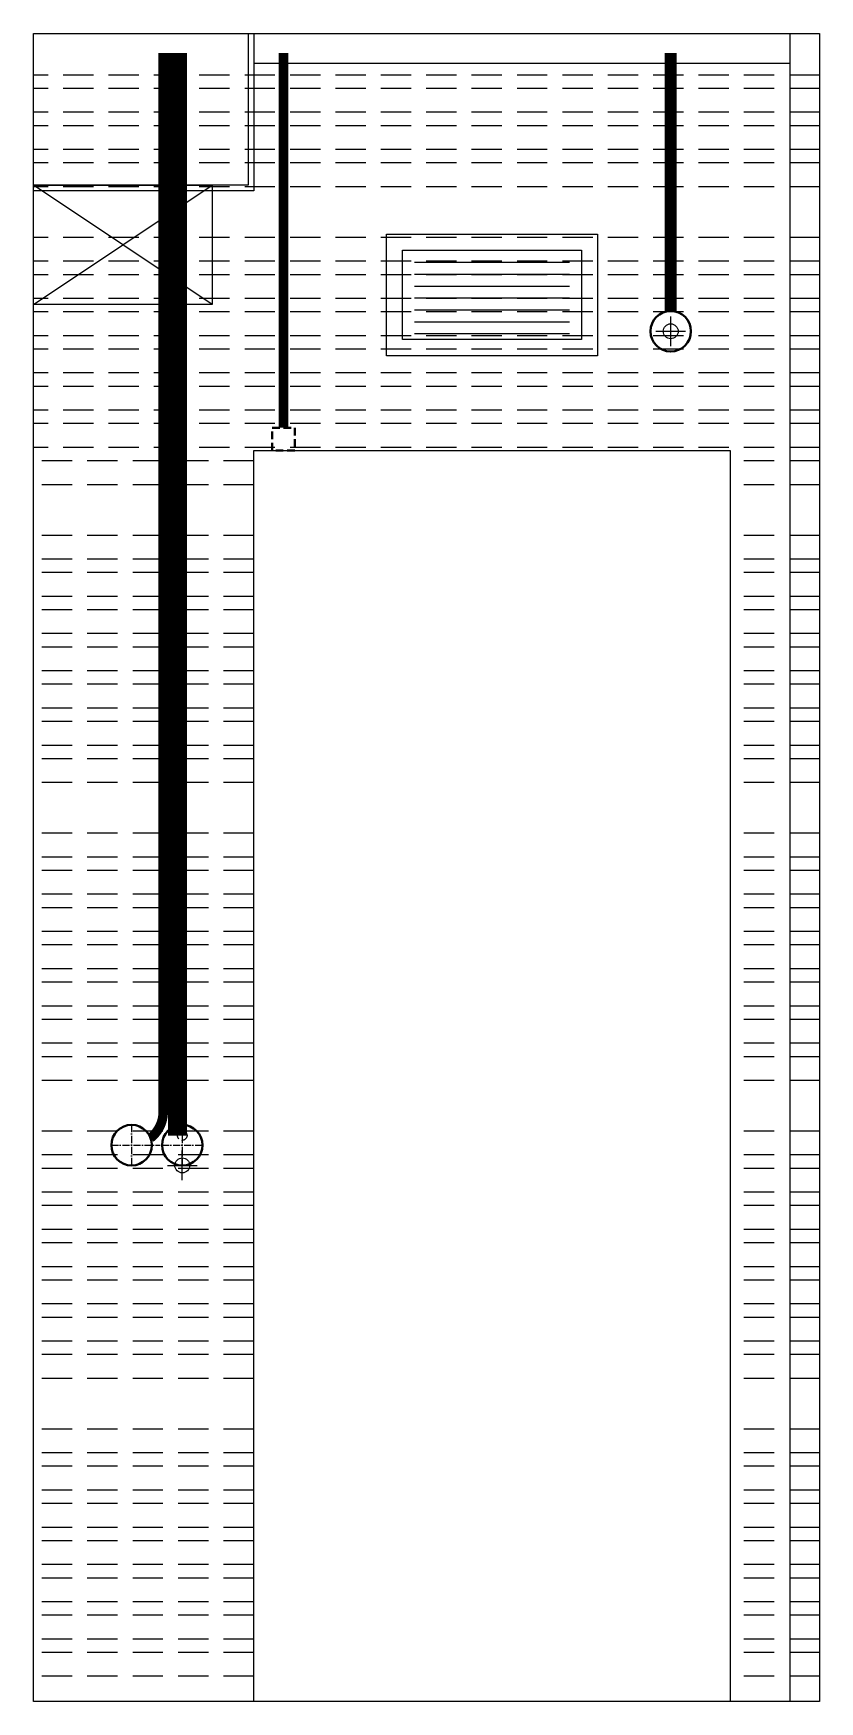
# Model space of a CAD drawing. Header units: millimetres. Extents: x -36531 to 56557, y -58468 to 154.
# Drawn here: x 54613 to 55933, y -31338 to -28538 of the extents above; entities that cross this region are included whole.
import ezdxf

# ---------------------------------------------------------------- set-up
doc = ezdxf.new("R2010")
doc.units = ezdxf.units.MM
doc.header["$PDMODE"] = 34
doc.header["$PDSIZE"] = 25
doc.linetypes.add('ACAD_ISO10W100', pattern=[18.5, 12, -3, 0.5, -3])
doc.linetypes.add('DASHED', pattern=[19.05, 12.7, -6.35])
for name, color, linetype in [('01 Черновое', 7, 'Continuous'), ('02 ОВиК', 7, 'Continuous'), ('02 ЭОМ и СС', 7, 'Continuous'), ('03 Потолок', 7, 'Continuous'), ('04 Лючки', 7, 'Continuous'), ('10 Перегородки', 7, 'Continuous'), ('11 Привязка размеры', 7, 'Continuous')]:
    doc.layers.add(name, color=color, linetype=linetype)
doc.layers.add('100 noprint', color=1, linetype='Continuous', plot=False)

msp = doc.modelspace()

# ---------------------------------------------------------------- linework, layer by layer
at = {"layer": '01 Черновое'}
for points in [[(55933.1, -28538.4), (55933.1, -31338.4), (54613.1, -31338.4), (54613.1, -28538.4)], [(55783.1, -29238.4), (55783.1, -31338.4), (54983.1, -31338.4), (54983.1, -29238.4)]]:
    msp.add_lwpolyline(points, close=True, dxfattribs=at)
at = {"layer": '02 ОВиК', "color": 6}
for p, q in [((55253.1, -28922.4), (55513.1, -28922.4)), ((55253.1, -28942.4), (55513.1, -28942.4)), ((55253.1, -28962.4), (55513.1, -28962.4)), ((55253.1, -28982.4), (55513.1, -28982.4)), ((55253.1, -29002.4), (55513.1, -29002.4)), ((55253.1, -29022.4), (55513.1, -29022.4)), ((55253.1, -29042.4), (55513.1, -29042.4))]:
    msp.add_line(p, q, dxfattribs=at)
msp.add_lwpolyline([(55206.1, -29079.4), (55206.1, -28875.4), (55560.1, -28875.4), (55560.1, -29079.4)], close=True, dxfattribs=at)
at = {"layer": '02 ОВиК', "color": 6, "flags": 128}
msp.add_lwpolyline([(55233.1, -29052.4), (55233.1, -28902.4), (55533.1, -28902.4), (55533.1, -29052.4)], close=True, dxfattribs=at)
at = {"layer": '02 ЭОМ и СС', "const_width": 16, "flags": 128}
msp.add_lwpolyline([(54809.9, -30392.3, 0.229101), (54831.1, -30348.4), (54831.1, -28571.4)], format="xyb", dxfattribs=at)
at = {"layer": '02 ЭОМ и СС', "color": 111, "const_width": 16}
msp.add_lwpolyline([(54847.1, -30388.3), (54847.1, -28571.4)], dxfattribs=at)
at = {"layer": '02 ЭОМ и СС', "color": 3, "const_width": 16, "flags": 128}
msp.add_lwpolyline([(54863.1, -30388.3), (54863.1, -28571.4)], dxfattribs=at)
at = {"layer": '02 ЭОМ и СС', "flags": 128}
msp.add_lwpolyline([(55033.1, -29200.4, 16, 16, 0), (55033.1, -28571.4, 16, 16, 0)], format="xyseb", dxfattribs=at)
at = {"layer": '02 ЭОМ и СС', "color": 5, "const_width": 20, "flags": 128}
msp.add_lwpolyline([(55683.1, -29004.4), (55683.1, -28571.4)], dxfattribs=at)
at = {"layer": '02 ЭОМ и СС', "linetype": 'DASHED', "lineweight": 40, "flags": 128}
msp.add_lwpolyline([(55014.1, -29238.4), (55014.1, -29200.4), (55052.1, -29200.4), (55052.1, -29238.4)], close=True, dxfattribs=at)
at = {"layer": '02 ЭОМ и СС', "color": 5, "lineweight": 40}
msp.add_circle((55683.1, -29038.4), 34, dxfattribs=at)
at = {"layer": '02 ЭОМ и СС', "lineweight": 40}
msp.add_circle((54778.1, -30404.4), 34, dxfattribs=at)
at = {"layer": '02 ЭОМ и СС', "color": 3, "lineweight": 40}
msp.add_circle((54863.1, -30404.4), 34, dxfattribs=at)
at = {"layer": '02 ЭОМ и СС', "color": 3, "linetype": 'DASHED'}
msp.add_circle((54863.1, -30388.3), 8, dxfattribs=at)
at = {"layer": '03 Потолок', "color": 1, "lineweight": -2}
msp.add_line((54983.1, -28588.4), (55883.1, -28588.4), dxfattribs=at)
at = {"layer": '03 Потолок', "color": 1, "lineweight": -2, "flags": 128}
msp.add_lwpolyline([(54983.1, -28538.4), (54983.1, -28802.9), (54613.1, -28802.9)], dxfattribs=at)
at = {"layer": '03 Потолок', "color": 1, "lineweight": -2}
msp.add_lwpolyline([(54973.6, -28538.4), (54973.6, -28793.4), (54613.1, -28793.4)], dxfattribs=at)
at = {"layer": '04 Лючки', "color": 2, "lineweight": -2}
for p, q in [((54913.1, -28993.4), (54613.1, -28793.4)), ((54613.1, -28993.4), (54913.1, -28793.4))]:
    msp.add_line(p, q, dxfattribs=at)
msp.add_lwpolyline([(54913.1, -28793.4), (54913.1, -28993.4), (54613.1, -28993.4), (54613.1, -28793.4)], close=True, dxfattribs=at)
at = {"layer": '10 Перегородки', "color": 3, "linetype": 'Continuous', "ltscale": 10}
msp.add_line((55883.1, -28538.4), (55883.1, -31338.4), dxfattribs=at)
at = {"layer": '100 noprint', "linetype": 'DASHED', "ltscale": 4}
for p, q in [((55933.1, -28608.4), (54613.1, -28608.4)), ((55933.1, -28630.9), (54613.1, -28630.9)), ((55933.1, -28670.9), (54613.1, -28670.9)), ((55933.1, -28693.4), (54613.1, -28693.4)), ((55933.1, -28733.4), (54613.1, -28733.4)), ((55933.1, -28755.9), (54613.1, -28755.9)), ((55933.1, -28795.9), (54613.1, -28795.9)), ((55933.1, -28880.9), (54613.1, -28880.9)), ((55933.1, -28920.9), (54613.1, -28920.9)), ((55933.1, -28943.4), (54613.1, -28943.4)), ((55933.1, -28983.4), (54613.1, -28983.4)), ((55933.1, -29005.9), (54613.1, -29005.9)), ((55933.1, -29045.9), (54613.1, -29045.9)), ((55933.1, -29068.4), (54613.1, -29068.4)), ((55933.1, -29108.4), (54613.1, -29108.4)), ((55933.1, -29130.9), (54613.1, -29130.9)), ((55933.1, -29170.9), (54613.1, -29170.9)), ((55933.1, -29193.4), (54613.1, -29193.4)), ((55933.1, -29233.4), (54613.1, -29233.4)), ((54983.1, -29255.9), (54613.1, -29255.9)), ((55933.1, -29255.9), (55783.1, -29255.9)), ((54983.1, -29295.9), (54613.1, -29295.9)), ((55933.1, -29295.9), (55783.1, -29295.9)), ((54983.1, -29380.9), (54613.1, -29380.9)), ((55933.1, -29380.9), (55783.1, -29380.9)), ((54983.1, -29420.9), (54613.1, -29420.9)), ((55933.1, -29420.9), (55783.1, -29420.9)), ((54983.1, -29443.4), (54613.1, -29443.4)), ((55933.1, -29443.4), (55783.1, -29443.4)), ((54983.1, -29483.4), (54613.1, -29483.4)), ((55933.1, -29483.4), (55783.1, -29483.4)), ((54983.1, -29505.9), (54613.1, -29505.9)), ((55933.1, -29505.9), (55783.1, -29505.9)), ((54983.1, -29545.9), (54613.1, -29545.9)), ((55933.1, -29545.9), (55783.1, -29545.9)), ((54983.1, -29568.4), (54613.1, -29568.4)), ((55933.1, -29568.4), (55783.1, -29568.4)), ((54983.1, -29608.4), (54613.1, -29608.4)), ((55933.1, -29608.4), (55783.1, -29608.4)), ((54983.1, -29630.9), (54613.1, -29630.9)), ((55933.1, -29630.9), (55783.1, -29630.9)), ((54983.1, -29670.9), (54613.1, -29670.9)), ((55933.1, -29670.9), (55783.1, -29670.9)), ((54983.1, -29693.4), (54613.1, -29693.4)), ((55933.1, -29693.4), (55783.1, -29693.4)), ((54983.1, -29733.4), (54613.1, -29733.4)), ((55933.1, -29733.4), (55783.1, -29733.4)), ((54983.1, -29755.9), (54613.1, -29755.9)), ((55933.1, -29755.9), (55783.1, -29755.9)), ((54983.1, -29795.9), (54613.1, -29795.9)), ((55933.1, -29795.9), (55783.1, -29795.9)), ((54983.1, -29880.9), (54613.1, -29880.9)), ((55933.1, -29880.9), (55783.1, -29880.9)), ((54983.1, -29920.9), (54613.1, -29920.9)), ((55933.1, -29920.9), (55783.1, -29920.9)), ((54983.1, -29943.4), (54613.1, -29943.4)), ((55933.1, -29943.4), (55783.1, -29943.4)), ((54983.1, -29983.4), (54613.1, -29983.4)), ((55933.1, -29983.4), (55783.1, -29983.4)), ((54983.1, -30005.9), (54613.1, -30005.9)), ((55933.1, -30005.9), (55783.1, -30005.9)), ((54983.1, -30045.9), (54613.1, -30045.9)), ((54983.1, -30068.4), (54613.1, -30068.4)), ((55933.1, -30045.9), (55783.1, -30045.9)), ((55933.1, -30068.4), (55783.1, -30068.4)), ((54983.1, -30108.4), (54613.1, -30108.4)), ((55933.1, -30108.4), (55783.1, -30108.4)), ((54983.1, -30130.9), (54613.1, -30130.9)), ((55933.1, -30130.9), (55783.1, -30130.9)), ((54983.1, -30170.9), (54613.1, -30170.9)), ((55933.1, -30170.9), (55783.1, -30170.9)), ((54983.1, -30193.4), (54613.1, -30193.4)), ((55933.1, -30193.4), (55783.1, -30193.4)), ((54983.1, -30233.4), (54613.1, -30233.4)), ((55933.1, -30233.4), (55783.1, -30233.4)), ((54983.1, -30255.9), (54613.1, -30255.9)), ((55933.1, -30255.9), (55783.1, -30255.9)), ((54983.1, -30295.9), (54613.1, -30295.9)), ((55933.1, -30295.9), (55783.1, -30295.9)), ((54983.1, -30380.9), (54613.1, -30380.9)), ((55933.1, -30380.9), (55783.1, -30380.9)), ((54983.1, -30420.9), (54613.1, -30420.9)), ((55933.1, -30420.9), (55783.1, -30420.9)), ((54983.1, -30443.4), (54613.1, -30443.4)), ((55933.1, -30443.4), (55783.1, -30443.4)), ((54983.1, -30483.4), (54613.1, -30483.4)), ((55933.1, -30483.4), (55783.1, -30483.4)), ((54983.1, -30505.9), (54613.1, -30505.9)), ((55933.1, -30505.9), (55783.1, -30505.9)), ((54983.1, -30545.9), (54613.1, -30545.9)), ((55933.1, -30545.9), (55783.1, -30545.9)), ((54983.1, -30568.4), (54613.1, -30568.4)), ((55933.1, -30568.4), (55783.1, -30568.4)), ((54983.1, -30608.4), (54613.1, -30608.4)), ((54983.1, -30630.9), (54613.1, -30630.9)), ((55933.1, -30608.4), (55783.1, -30608.4)), ((55933.1, -30630.9), (55783.1, -30630.9)), ((54983.1, -30670.9), (54613.1, -30670.9)), ((55933.1, -30670.9), (55783.1, -30670.9)), ((54983.1, -30693.4), (54613.1, -30693.4)), ((55933.1, -30693.4), (55783.1, -30693.4)), ((54983.1, -30733.4), (54613.1, -30733.4)), ((55933.1, -30733.4), (55783.1, -30733.4)), ((54983.1, -30755.9), (54613.1, -30755.9)), ((55933.1, -30755.9), (55783.1, -30755.9)), ((54983.1, -30795.9), (54613.1, -30795.9)), ((55933.1, -30795.9), (55783.1, -30795.9)), ((54983.1, -30880.9), (54613.1, -30880.9)), ((55933.1, -30880.9), (55783.1, -30880.9)), ((54983.1, -30920.9), (54613.1, -30920.9)), ((55933.1, -30920.9), (55783.1, -30920.9)), ((54983.1, -30943.4), (54613.1, -30943.4)), ((55933.1, -30943.4), (55783.1, -30943.4)), ((54983.1, -30983.4), (54613.1, -30983.4)), ((55933.1, -30983.4), (55783.1, -30983.4)), ((54983.1, -31005.9), (54613.1, -31005.9)), ((55933.1, -31005.9), (55783.1, -31005.9)), ((54983.1, -31045.9), (54613.1, -31045.9)), ((55933.1, -31045.9), (55783.1, -31045.9)), ((54983.1, -31068.4), (54613.1, -31068.4)), ((55933.1, -31068.4), (55783.1, -31068.4)), ((54983.1, -31108.4), (54613.1, -31108.4)), ((54983.1, -31130.9), (54613.1, -31130.9)), ((55933.1, -31108.4), (55783.1, -31108.4)), ((55933.1, -31130.9), (55783.1, -31130.9)), ((54983.1, -31170.9), (54613.1, -31170.9)), ((55933.1, -31170.9), (55783.1, -31170.9)), ((54983.1, -31193.4), (54613.1, -31193.4)), ((55933.1, -31193.4), (55783.1, -31193.4)), ((54983.1, -31233.4), (54613.1, -31233.4)), ((55933.1, -31233.4), (55783.1, -31233.4)), ((54983.1, -31255.9), (54613.1, -31255.9)), ((55933.1, -31255.9), (55783.1, -31255.9)), ((54983.1, -31295.9), (54613.1, -31295.9)), ((55933.1, -31295.9), (55783.1, -31295.9))]:
    msp.add_line(p, q, dxfattribs=at)
at = {"layer": '100 noprint'}
msp.add_lwpolyline([(55783.1, -29238.4), (55783.1, -31338.4), (54983.1, -31338.4), (54983.1, -29238.4)], close=True, dxfattribs=at)
at = {"layer": '11 Привязка размеры', "linetype": 'ACAD_ISO10W100'}
for p, q in [((54778.1, -30370.4), (54778.1, -30438.4)), ((54863.1, -30370.4), (54863.1, -30438.4)), ((54744.1, -30404.4), (54826.1, -30404.4)), ((54829.1, -30404.4), (54897.1, -30404.4))]:
    msp.add_line(p, q, dxfattribs=at)
at = {"layer": '11 Привязка размеры', "lineweight": -2}
for p in [(55683.1, -29038.4), (54863.1, -30438.4)]:
    msp.add_point(p, dxfattribs=at)

doc.saveas('drawing.dxf')
